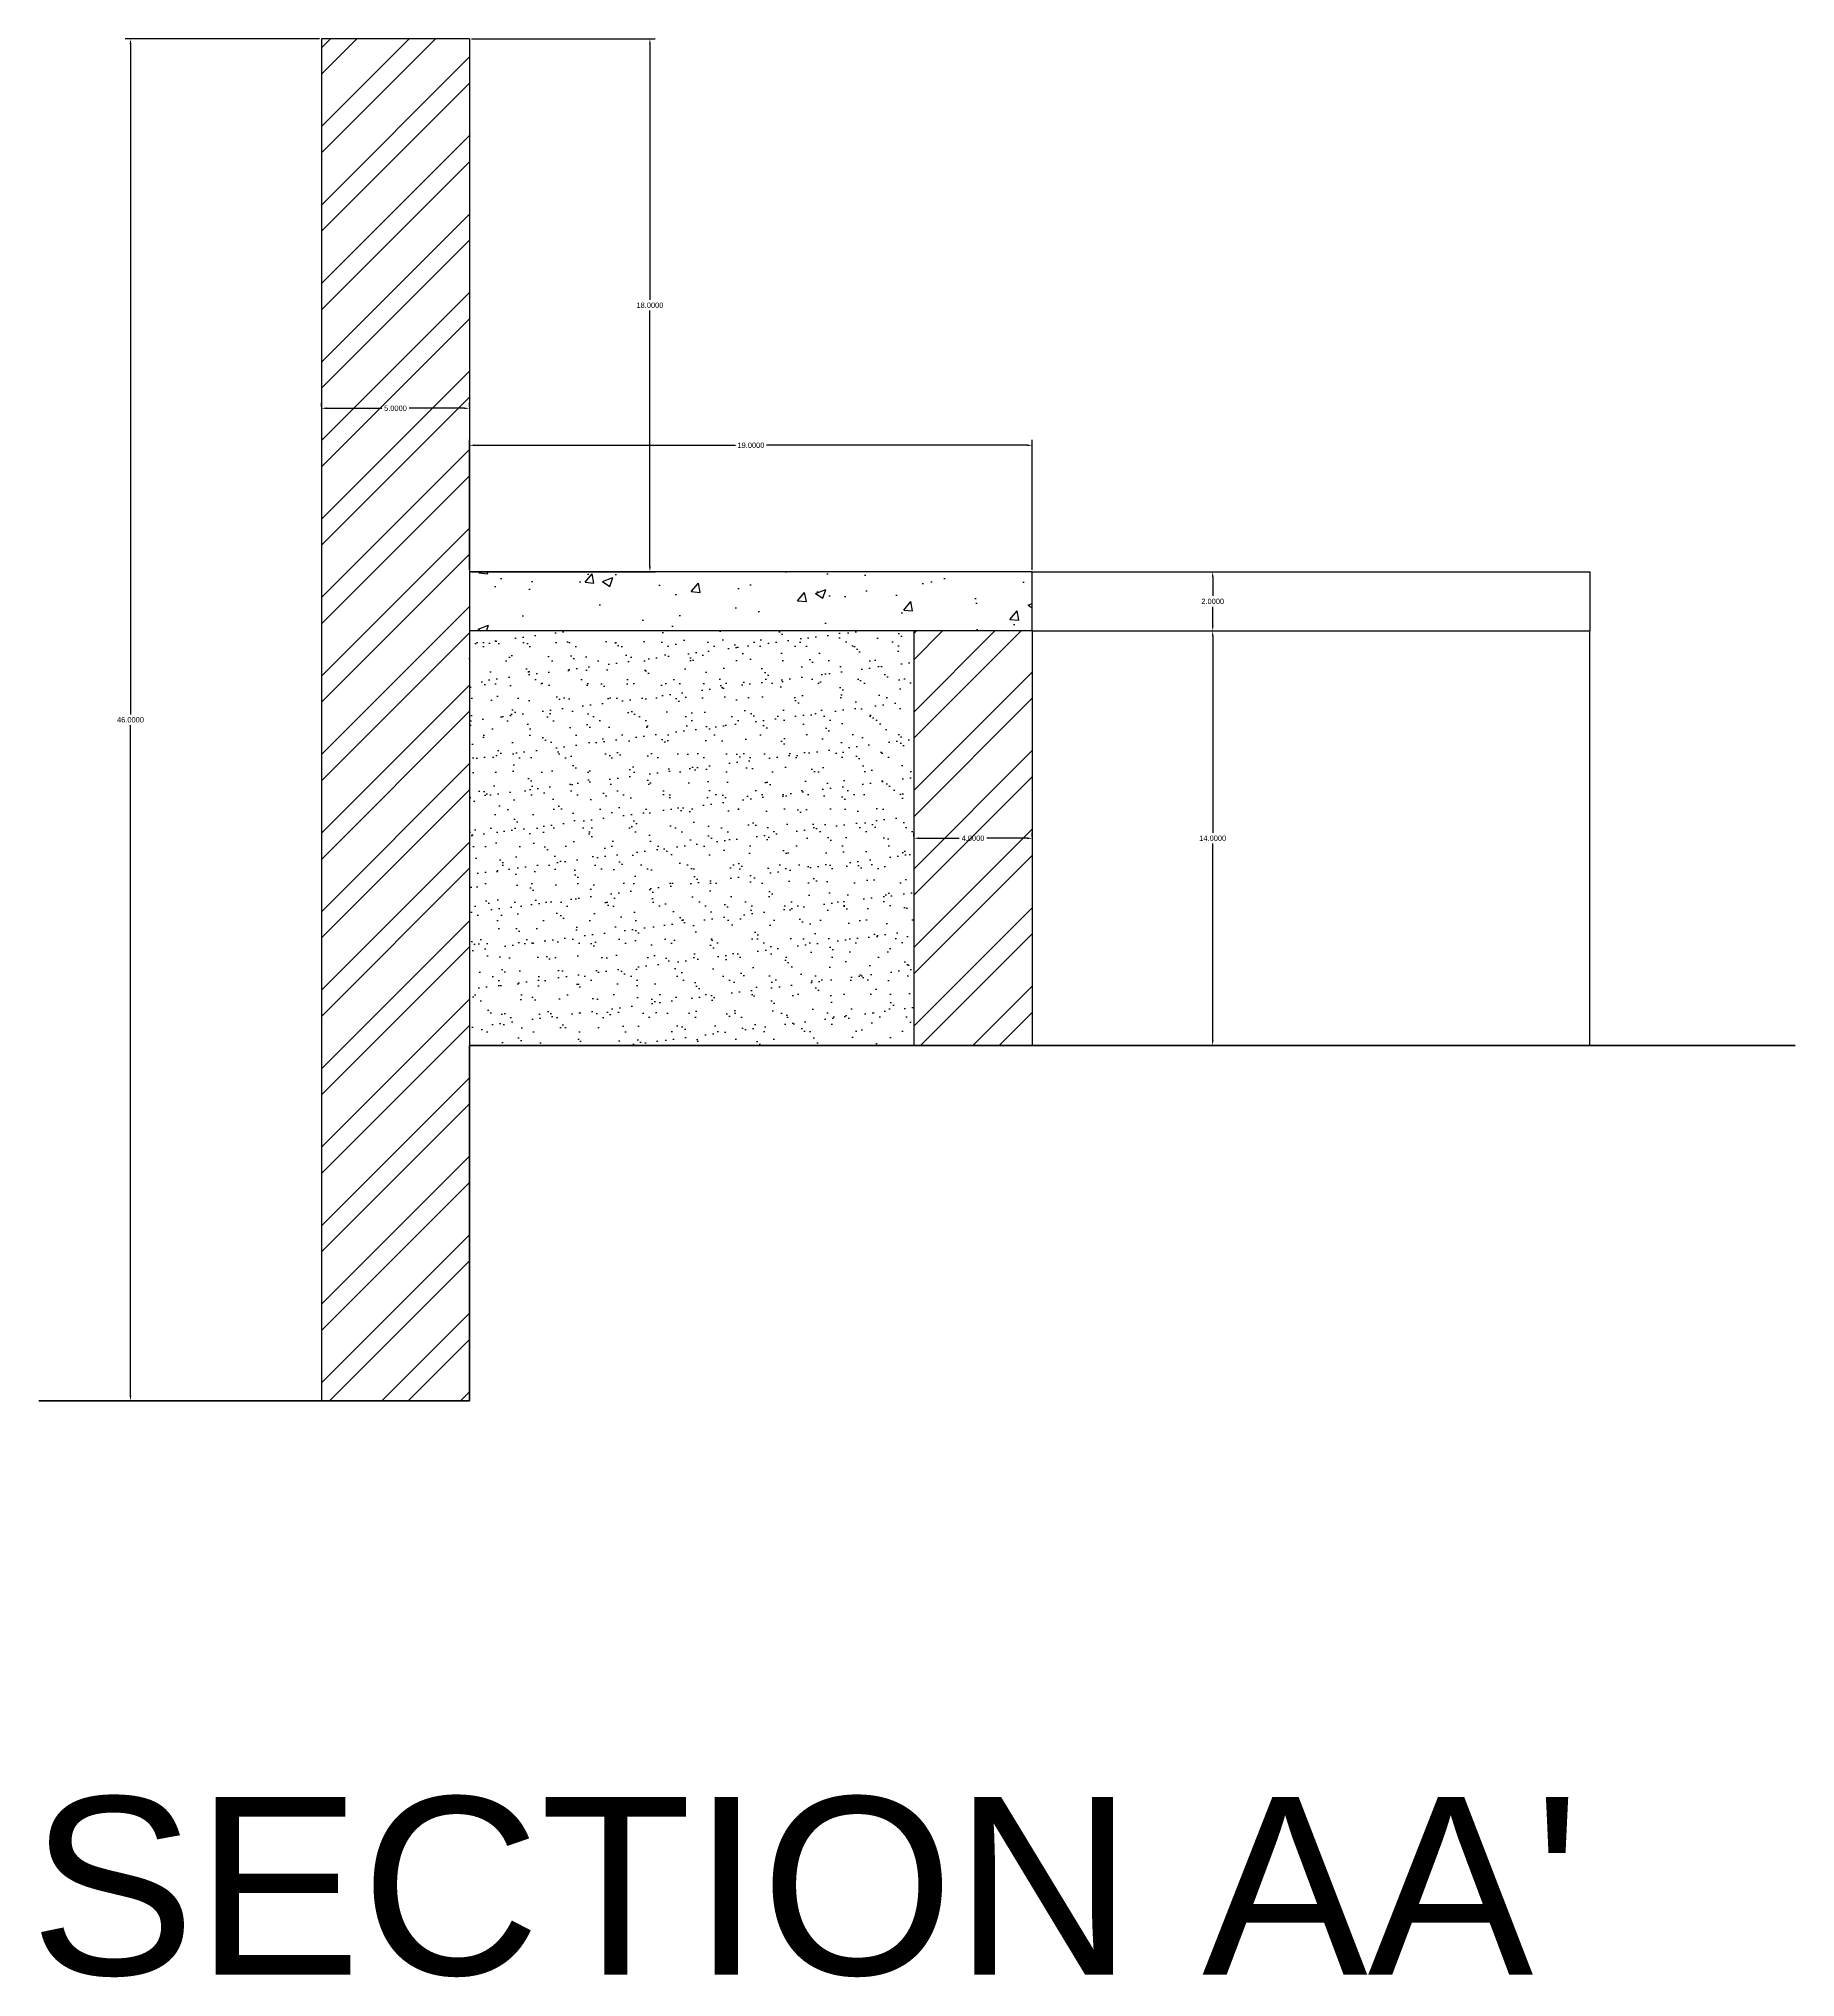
# Model space of a CAD drawing. Header units: inches. Extents: x 438 to 4290, y 203 to 1969.
# Drawn here: x 1401.9 to 1461.2, y 1565.4 to 1630.9 of the extents above; entities that cross this region are included whole.
import ezdxf

# ---------------------------------------------------------------- set-up
doc = ezdxf.new("R2010")
doc.units = ezdxf.units.IN
doc.styles.get("Standard").update_dxf_attribs({"font": 'arial.ttf'})
doc.dimstyles.get("Standard").update_dxf_attribs({"dimtxt": 0.18, "dimasz": 0.18, "dimexe": 0.18, "dimexo": 0.0625, "dimgap": 0.09, "dimtad": 0, "dimtih": 1, "dimtoh": 1, "dimdec": 4, "dimzin": 0, "dimdsep": 46, "dimtxsty": 'Standard', "dimcen": 0.09, "dimadec": 0, "dimazin": 0, "dimtfac": 1, "dimtdec": 4, "dimtofl": 0, "dimtmove": 0, "dimatfit": 3, "dimfxl": 1, "dimtolj": 1, "dimtzin": 0, "dimarcsym": 0})
pattern_1 = [(37.5, (-3787.4052, 5168.9443), (-0.03149668, 0.96341188), [0, -0.76, 0, -0.85, 0, -0.8125]), (7.5, (-3787.4052, 5168.9443), (0.88488835, 1.41107303), [0, -0.41, 0, -0.685, 0, -0.2625]), (327.5, (-3788.0202, 5168.9443), (1.55707093, 0.00282953), [0, -0.25, 0, -0.9, 0, -1.175]), (317.5, (-3788.0202, 5168.9443), (1.5030633, 0.43883778), [0, -0.125, 0, -0.59, 0, -0.675])]

# ---------------------------------------------------------------- blocks, each defined once
blk = doc.blocks.new('*D70')
at = {"color": 0, "lineweight": -2, "transparency": 16777216}
for p, q in [((1435.455, 1610.866), (1441.664, 1610.866)), ((1441.484, 1610.686), (1441.484, 1604.048)), ((1441.484, 1597.046), (1441.484, 1603.684)), ((1435.455, 1596.866), (1441.664, 1596.866))]:
    blk.add_line(p, q, dxfattribs=at)
at = {"color": 0, "transparency": 16777216}
for points in [[(1441.454, 1610.686), (1441.514, 1610.686), (1441.484, 1610.866)], [(1441.454, 1597.046), (1441.514, 1597.046), (1441.484, 1596.866)]]:
    blk.add_solid(points, dxfattribs=at)
at = {"layer": 'Defpoints', "color": 0, "transparency": 16777216}
for p in [(1435.393, 1610.866), (1441.484, 1610.866), (1435.393, 1596.866)]:
    blk.add_point(p, dxfattribs=at)
at = {"color": 0, "lineweight": 9, "transparency": 16777216, "insert": (1441.484, 1603.866), "char_height": 0.18, "attachment_point": 5}
blk.add_mtext('\\A1;14.0000', dxfattribs=at)
blk = doc.blocks.new('*D71')
at = {"color": 0, "lineweight": -2, "transparency": 16777216}
for p, q in [((1416.455, 1630.866), (1422.664, 1630.866)), ((1422.484, 1630.686), (1422.484, 1622.048)), ((1422.484, 1613.046), (1422.484, 1621.684)), ((1416.455, 1612.866), (1422.664, 1612.866))]:
    blk.add_line(p, q, dxfattribs=at)
at = {"color": 0, "transparency": 16777216}
for points in [[(1422.454, 1630.686), (1422.514, 1630.686), (1422.484, 1630.866)], [(1422.454, 1613.046), (1422.514, 1613.046), (1422.484, 1612.866)]]:
    blk.add_solid(points, dxfattribs=at)
at = {"layer": 'Defpoints', "color": 0, "transparency": 16777216}
for p in [(1416.393, 1630.866), (1422.484, 1630.866), (1416.393, 1612.866)]:
    blk.add_point(p, dxfattribs=at)
at = {"color": 0, "lineweight": 9, "transparency": 16777216, "insert": (1422.484, 1621.866), "char_height": 0.18, "attachment_point": 5}
blk.add_mtext('\\A1;18.0000', dxfattribs=at)
blk = doc.blocks.new('*D72')
at = {"color": 0, "lineweight": -2, "transparency": 16777216}
for p, q in [((1435.455, 1612.866), (1441.664, 1612.866)), ((1441.484, 1612.686), (1441.484, 1612.048)), ((1441.484, 1611.046), (1441.484, 1611.684)), ((1435.455, 1610.866), (1441.664, 1610.866))]:
    blk.add_line(p, q, dxfattribs=at)
at = {"color": 0, "transparency": 16777216}
for points in [[(1441.454, 1612.686), (1441.514, 1612.686), (1441.484, 1612.866)], [(1441.454, 1611.046), (1441.514, 1611.046), (1441.484, 1610.866)]]:
    blk.add_solid(points, dxfattribs=at)
at = {"layer": 'Defpoints', "color": 0, "transparency": 16777216}
for p in [(1435.393, 1612.866), (1441.484, 1612.866), (1435.393, 1610.866)]:
    blk.add_point(p, dxfattribs=at)
at = {"color": 0, "lineweight": 9, "transparency": 16777216, "insert": (1441.484, 1611.866), "char_height": 0.18, "attachment_point": 5}
blk.add_mtext('\\A1;2.0000', dxfattribs=at)
blk = doc.blocks.new('*D76')
at = {"color": 0, "lineweight": -2, "transparency": 16777216}
for p, q in [((1411.33, 1630.866), (1404.767, 1630.866)), ((1404.947, 1630.686), (1404.947, 1608.048)), ((1404.947, 1585.046), (1404.947, 1607.684)), ((1411.33, 1584.866), (1404.767, 1584.866))]:
    blk.add_line(p, q, dxfattribs=at)
at = {"color": 0, "transparency": 16777216}
for points in [[(1404.917, 1630.686), (1404.977, 1630.686), (1404.947, 1630.866)], [(1404.917, 1585.046), (1404.977, 1585.046), (1404.947, 1584.866)]]:
    blk.add_solid(points, dxfattribs=at)
at = {"layer": 'Defpoints', "color": 0, "transparency": 16777216}
for p in [(1411.393, 1630.866), (1404.947, 1584.866), (1411.393, 1584.866)]:
    blk.add_point(p, dxfattribs=at)
at = {"color": 0, "lineweight": 9, "transparency": 16777216, "insert": (1404.947, 1607.866), "char_height": 0.18, "attachment_point": 5}
blk.add_mtext('\\A1;46.0000', dxfattribs=at)
blk = doc.blocks.new('*D109')
at = {"color": 0, "lineweight": -2, "transparency": 16777216}
for p, q in [((1411.393, 1618.45), (1411.393, 1618.567)), ((1411.573, 1618.387), (1413.43, 1618.387)), ((1416.213, 1618.387), (1414.356, 1618.387)), ((1416.393, 1618.45), (1416.393, 1618.567))]:
    blk.add_line(p, q, dxfattribs=at)
at = {"color": 0, "transparency": 16777216}
for points in [[(1411.573, 1618.417), (1411.573, 1618.357), (1411.393, 1618.387)], [(1416.213, 1618.417), (1416.213, 1618.357), (1416.393, 1618.387)]]:
    blk.add_solid(points, dxfattribs=at)
at = {"layer": 'Defpoints', "color": 0, "transparency": 16777216}
for p in [(1411.393, 1618.387), (1416.393, 1618.387), (1416.393, 1618.387)]:
    blk.add_point(p, dxfattribs=at)
at = {"color": 0, "lineweight": 9, "transparency": 16777216, "insert": (1413.893, 1618.387), "char_height": 0.18, "attachment_point": 5}
blk.add_mtext('\\A1;5.0000', dxfattribs=at)
blk = doc.blocks.new('*D110')
at = {"color": 0, "lineweight": -2, "transparency": 16777216}
for p, q in [((1431.393, 1603.929), (1431.393, 1604.046)), ((1435.393, 1603.929), (1435.393, 1604.046)), ((1431.573, 1603.866), (1432.926, 1603.866)), ((1435.213, 1603.866), (1433.86, 1603.866))]:
    blk.add_line(p, q, dxfattribs=at)
at = {"color": 0, "transparency": 16777216}
for points in [[(1431.573, 1603.896), (1431.573, 1603.836), (1431.393, 1603.866)], [(1435.213, 1603.896), (1435.213, 1603.836), (1435.393, 1603.866)]]:
    blk.add_solid(points, dxfattribs=at)
at = {"layer": 'Defpoints', "color": 0, "transparency": 16777216}
for p in [(1431.393, 1603.866), (1435.393, 1603.866), (1435.393, 1603.866)]:
    blk.add_point(p, dxfattribs=at)
at = {"color": 0, "lineweight": 9, "transparency": 16777216, "insert": (1433.393, 1603.866), "char_height": 0.18, "attachment_point": 5}
blk.add_mtext('\\A1;4.0000', dxfattribs=at)
blk = doc.blocks.new('*D86')
at = {"color": 0, "lineweight": -2, "transparency": 16777216}
for p, q in [((1416.393, 1612.929), (1416.393, 1617.317)), ((1416.573, 1617.137), (1425.368, 1617.137)), ((1435.213, 1617.137), (1426.418, 1617.137)), ((1435.393, 1612.929), (1435.393, 1617.317))]:
    blk.add_line(p, q, dxfattribs=at)
at = {"color": 0, "transparency": 16777216}
for points in [[(1416.573, 1617.167), (1416.573, 1617.107), (1416.393, 1617.137)], [(1435.213, 1617.167), (1435.213, 1617.107), (1435.393, 1617.137)]]:
    blk.add_solid(points, dxfattribs=at)
at = {"layer": 'Defpoints', "color": 0, "transparency": 16777216}
for p in [(1435.393, 1617.137), (1416.393, 1612.866), (1435.393, 1612.866)]:
    blk.add_point(p, dxfattribs=at)
at = {"color": 0, "lineweight": 9, "transparency": 16777216, "insert": (1425.893, 1617.137), "char_height": 0.18, "attachment_point": 5}
blk.add_mtext('\\A1;19.0000', dxfattribs=at)

msp = doc.modelspace()

# ---------------------------------------------------------------- hatches: boundary and pattern name
at = {"true_color": 0x939598}
h = msp.add_hatch(dxfattribs=at)
h.set_pattern_fill('ANSI32', color=252, scale=5)
h.set_pattern_definition([(45, (-3787.4052, 5168.9443), (-1.3258252, 1.3258252), []), (45, (-3786.5213, 5168.9443), (-1.3258252, 1.3258252), [])])
h.paths.add_polyline_path([(1416.39297, 1630.86612), (1411.39297, 1630.86612), (1411.39297, 1584.86612), (1416.39297, 1584.86612), (1416.39297, 1596.86612)])
h.paths.add_polyline_path([(1431.39297, 1596.86612), (1435.39297, 1596.86612), (1435.39297, 1610.86612), (1431.39297, 1610.86612)])
h = msp.add_hatch(dxfattribs=at)
h.set_pattern_fill('AR-CONC', color=252, scale=0.5)
h.set_pattern_definition([(50, (-3787.4052, 5168.9443), (3.5863009, -0.3137607), [0.375, -4.125]), (355, (-3787.4052, 5168.9443), (-0.6937567, 3.7609607), [0.3, -3.3]), (100.451444, (-3787.1063, 5168.918), (2.8925442, 3.4472), [0.318701, -3.5057106]), (46.1842, (-3787.405, 5169.9443), (5.3362067, -0.8275964), [0.5625, -6.1875]), (96.63564, (-3786.9605, 5169.8753), (4.6733097, 4.870593), [0.4780517, -5.258569]), (351.18416, (-3787.405, 5169.9443), (4.6733097, 4.870593), [0.45, -4.95]), (21, (-3786.9052, 5169.6943), (2.9845353, -2.0130945), [0.375, -4.125]), (326, (-3786.9052, 5169.6943), (1.2165767, 3.6257502), [0.3, -3.3]), (71.451445, (-3786.6565, 5169.5265), (4.2011119, 1.6126558), [0.318701, -3.5057106]), (37.5, (-3787.4052, 5168.9443), (0.06079928, 1.66446927), [0, -3.26, 0, -3.35, 0, -3.3125]), (7.5, (-3787.4052, 5168.9443), (1.3153477, 1.97205856), [0, -1.91, 0, -3.185, 0, -1.2625]), (327.5, (-3788.5202, 5168.9443), (2.66911218, -0.11277436), [0, -1.25, 0, -3.9, 0, -5.175]), (317.5, (-3789.0202, 5168.9443), (2.91593085, 0.5005249), [0, -1.625, 0, -2.59, 0, -3.675])])
h.paths.add_polyline_path([(1435.39297, 1612.86612), (1416.39297, 1612.86612), (1416.39297, 1610.86612), (1435.39297, 1610.86612)])
h = msp.add_hatch()
h.set_pattern_fill('AR-SAND', color=256, scale=0.5)
h.set_pattern_definition(pattern_1)
h.paths.add_polyline_path([(1416.39297, 1610.86612), (1416.39297, 1596.86612), (1431.39297, 1596.86612), (1431.39297, 1610.86612)])
h = msp.add_hatch(dxfattribs=at)
h.set_pattern_fill('AR-SAND', color=252, scale=0.5)
h.set_pattern_definition(pattern_1)
h.paths.add_polyline_path([(1416.39297, 1610.86612), (1416.39297, 1596.86612), (1431.39297, 1596.86612), (1431.39297, 1610.86612)])

# ---------------------------------------------------------------- linework, layer by layer
for p, q in [((1411.39297, 1630.86612), (1411.39297, 1584.86612)), ((1416.39297, 1630.86612), (1411.39297, 1630.86612)), ((1416.39297, 1630.86612), (1416.39297, 1596.86612)), ((1435.39297, 1610.86612), (1435.39297, 1612.86612)), ((1431.39297, 1610.86612), (1431.39297, 1596.86612)), ((1435.39297, 1610.86612), (1435.39297, 1596.86612))]:
    msp.add_line(p, q)
at = {"color": 252, "true_color": 0x939598}
for p, q in [((1435.39297, 1612.86612), (1454.21362, 1612.86612)), ((1454.21362, 1612.86612), (1454.21362, 1610.86612)), ((1435.39297, 1610.86612), (1454.21362, 1610.86612)), ((1454.21362, 1596.86612), (1454.21362, 1610.86612))]:
    msp.add_line(p, q, dxfattribs=at)
at = {"lineweight": 50}
msp.add_line((1416.39297, 1596.86612), (1416.39297, 1584.86612), dxfattribs=at)
for points in [[(1435.39297, 1612.86612), (1416.39297, 1612.86612)], [(1435.39297, 1610.86612), (1416.39297, 1610.86612)]]:
    msp.add_lwpolyline(points)
for points in [[(1416.39297, 1596.86612), (1461.15012, 1596.86612)], [(1401.851, 1584.86612), (1416.39297, 1584.86612)]]:
    msp.add_lwpolyline(points, dxfattribs=at)

# ---------------------------------------------------------------- texts
msp.add_text("SECTION AA'", height=6).set_placement((1401.54743, 1565.48617))

# ---------------------------------------------------------------- dimensions: what is measured, and where the dimension line sits
at = {"lineweight": 9}
for base, p1, p2, picture, middle in [((1404.94694, 1584.86612), (1411.39297, 1630.86612), (1411.39297, 1584.86612), '*D76', (1404.94694, 1607.86612)), ((1441.48424, 1612.86612), (1435.39297, 1610.86612), (1435.39297, 1612.86612), '*D72', (1441.48424, 1611.86612))]:
    dim = msp.add_linear_dim(base=base, p1=p1, p2=p2, angle=90, dimstyle='Standard', dxfattribs=at)
    dim.commit()
    dim.dimension.update_dxf_attribs({"geometry": picture, "text_midpoint": middle})
for p1, p2, distance, picture, middle in [((1416.39297, 1612.86612), (1416.39297, 1630.86612), -6.09127, '*D71', (1422.48424, 1621.86612)), ((1411.39297, 1618.38719), (1416.39297, 1618.38719), 0, '*D109', (1413.89297, 1618.38719)), ((1435.39297, 1596.86612), (1435.39297, 1610.86612), -6.09127, '*D70', (1441.48424, 1603.86612)), ((1431.39297, 1603.86612), (1435.39297, 1603.86612), 0, '*D110', (1433.39297, 1603.86612))]:
    dim = msp.add_aligned_dim(p1=p1, p2=p2, distance=distance, dimstyle='Standard', dxfattribs=at)
    dim.commit()
    dim.dimension.update_dxf_attribs({"geometry": picture, "text_midpoint": middle})
dim = msp.add_linear_dim(base=(1435.39297, 1617.13719), p1=(1416.39297, 1612.86612), p2=(1435.39297, 1612.86612), dimstyle='Standard', dxfattribs=at)
dim.commit()
dim.dimension.update_dxf_attribs({"geometry": '*D86', "text_midpoint": (1425.89297, 1617.13719)})

doc.saveas('drawing.dxf')
